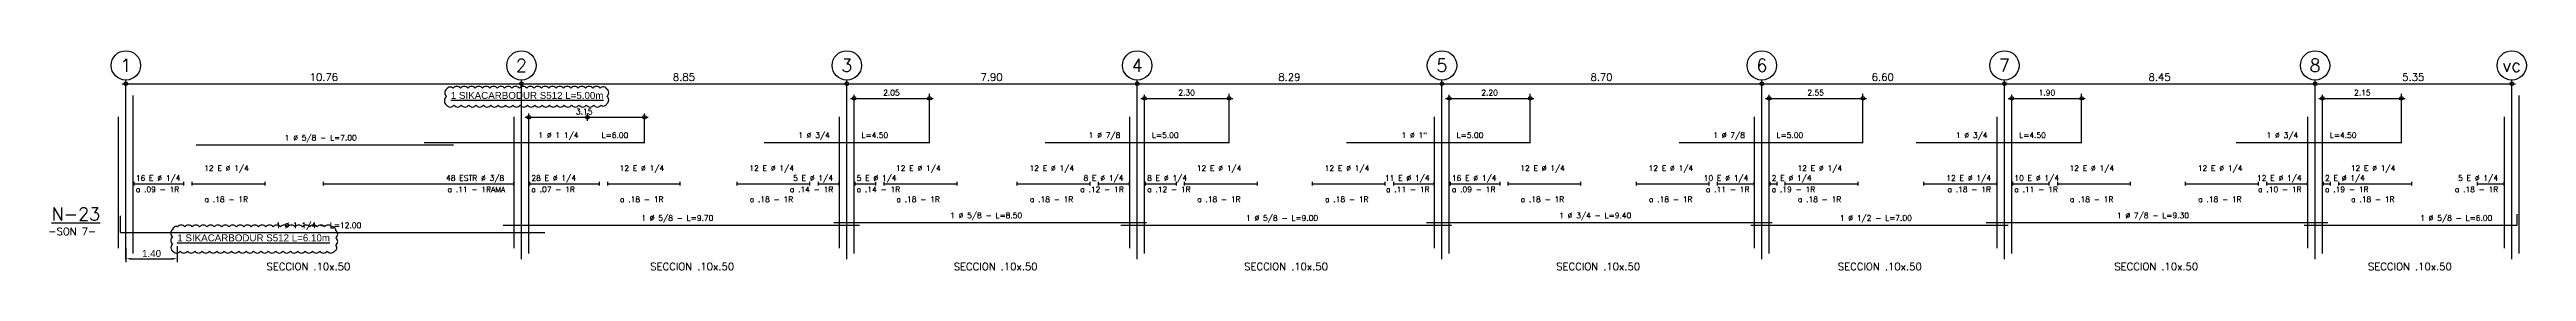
# Model space of a CAD drawing. Header units: millimetres. Extents: x 1 to 301, y -42 to 59.
# Drawn here: x 1.1 to 68.5, y -28.4 to -22.4 of the extents above; entities that cross this region are included whole.
import ezdxf
from ezdxf.enums import TextEntityAlignment as Align

# ---------------------------------------------------------------- set-up
doc = ezdxf.new("R2010")
doc.units = ezdxf.units.MM
doc.header["$LTSCALE"] = 0.0003
doc.header["$PDMODE"] = 34
doc.header["$PDSIZE"] = 0.1
for name, color, linetype in [('SIM-ACHURADOS', 8, 'Continuous'), ('SIM-COTAS', 1, 'Continuous'), ('SIM-FIBRACARB', 4, 'Continuous')]:
    doc.layers.add(name, color=color, linetype=linetype)
doc.styles.add('ARIAL EE', font='arial.ttf')
doc.styles.add('P140', font='SIMPLEX', dxfattribs={"height": 0.35})
doc.styles.add('P60', font='SIMPLEX', dxfattribs={"height": 0.16})
doc.styles.add('P80', font='SIMPLEX', dxfattribs={"height": 0.2})
doc.dimstyles.new('RE - STANDAR', dxfattribs={"dimtxt": 0.002, "dimasz": 0.0015, "dimexe": 0.001, "dimexo": 0.001, "dimgap": 0.0005, "dimtad": 1, "dimzin": 4, "dimdsep": 46, "dimtxsty": 'ARIAL EE', "dimcen": -0.001, "dimclrd": 256, "dimclre": 256, "dimclrt": 2, "dimadec": 0, "dimazin": 0, "dimtfac": 1, "dimtix": 1, "dimtofl": 0, "dimtmove": 1, "dimatfit": 0, "dimfxl": 0.0015, "dimtolj": 1, "dimtzin": 4, "dimlwd": -1, "dimlwe": -1, "dimarcsym": 0})

# ---------------------------------------------------------------- blocks, each defined once
blk = doc.blocks.new('*D43')
at = {"layer": 'SIM-COTAS', "transparency": 16777216}
for p, q in [((3.218, -27.781), (3.218, -28.167)), ((3.36, -28.072), (4.475, -28.072)), ((4.618, -27.732), (4.618, -28.167))]:
    blk.add_line(p, q, dxfattribs=at)
for points in [[(3.36, -28.048), (3.36, -28.096), (3.218, -28.072)], [(4.475, -28.048), (4.475, -28.096), (4.618, -28.072)]]:
    blk.add_solid(points, dxfattribs=at)
at = {"layer": 'SIM-COTAS', "color": 2, "transparency": 16777216, "insert": (3.918, -27.928), "char_height": 0.19, "attachment_point": 5, "style": 'ARIAL EE'}
blk.add_mtext('\\A1;1.40', dxfattribs=at)

msp = doc.modelspace()

# ---------------------------------------------------------------- linework, layer by layer
at = {"color": 6}
for points in [[(11.943, -23.881, 0.520567), (12.143, -23.881, 0.520567), (12.343, -23.881, 0.520567), (12.543, -23.881, 0.520567), (12.743, -23.881, 0.520567), (12.943, -23.881, 0.520567), (13.143, -23.881, 0.520567), (13.343, -23.881, 0.520567), (13.543, -23.881, 0.520567), (13.743, -23.881, 0.520567), (13.943, -23.881, 0.520567), (14.143, -23.881, 0.520567), (14.343, -23.881, 0.520567), (14.543, -23.881, 0.520567), (14.743, -23.881, 0.520567), (14.943, -23.881, 0.520567), (15.143, -23.881, 0.520567), (15.343, -23.881, 0.520567), (15.543, -23.881, 0.520567), (15.743, -23.881, 0.520567), (15.943, -23.881, 0.520567), (16.143, -23.881, 0.520567), (16.302, -23.84, 0.520567), (16.302, -23.64, 0.520567), (16.302, -23.44, 0.520567), (16.121, -23.421, 0.520567), (15.921, -23.421, 0.520567), (15.721, -23.421, 0.520567), (15.521, -23.421, 0.520567), (15.321, -23.421, 0.520567), (15.121, -23.421, 0.520567), (14.921, -23.421, 0.520567), (14.721, -23.421, 0.520567), (14.521, -23.421, 0.520567), (14.321, -23.421, 0.520567), (14.121, -23.421, 0.520567), (13.921, -23.421, 0.520567), (13.721, -23.421, 0.520567), (13.521, -23.421, 0.520567), (13.321, -23.421, 0.520567), (13.121, -23.421, 0.520567), (12.921, -23.421, 0.520567), (12.721, -23.421, 0.520567), (12.521, -23.421, 0.520567), (12.321, -23.421, 0.520567), (12.121, -23.421, 0.520567), (11.943, -23.444, 0.520567), (11.943, -23.644, 0.520567)], [(4.493, -27.865, 0.520567), (4.693, -27.865, 0.520567), (4.893, -27.865, 0.520567), (5.093, -27.865, 0.520567), (5.293, -27.865, 0.520567), (5.493, -27.865, 0.520567), (5.693, -27.865, 0.520567), (5.893, -27.865, 0.520567), (6.093, -27.865, 0.520567), (6.293, -27.865, 0.520567), (6.493, -27.865, 0.520567), (6.693, -27.865, 0.520567), (6.893, -27.865, 0.520567), (7.093, -27.865, 0.520567), (7.293, -27.865, 0.520567), (7.493, -27.865, 0.520567), (7.693, -27.865, 0.520567), (7.893, -27.865, 0.520567), (8.093, -27.865, 0.520567), (8.293, -27.865, 0.520567), (8.493, -27.865, 0.520567), (8.693, -27.865, 0.520567), (8.893, -27.865, 0.520567), (8.928, -27.699, 0.520567), (8.928, -27.499, 0.520567), (8.928, -27.299, 0.520567), (8.824, -27.203, 0.520567), (8.624, -27.203, 0.520567), (8.424, -27.203, 0.520567), (8.224, -27.203, 0.520567), (8.024, -27.203, 0.520567), (7.824, -27.203, 0.520567), (7.624, -27.203, 0.520567), (7.424, -27.203, 0.520567), (7.224, -27.203, 0.520567), (7.024, -27.203, 0.520567), (6.824, -27.203, 0.520567), (6.624, -27.203, 0.520567), (6.424, -27.203, 0.520567), (6.224, -27.203, 0.520567), (6.024, -27.203, 0.520567), (5.824, -27.203, 0.520567), (5.624, -27.203, 0.520567), (5.424, -27.203, 0.520567), (5.224, -27.203, 0.520567), (5.024, -27.203, 0.520567), (4.824, -27.203, 0.520567), (4.624, -27.203, 0.520567), (4.493, -27.272, 0.520567), (4.493, -27.472, 0.520567), (4.493, -27.672, 0.520567)]]:
    msp.add_lwpolyline(points, format="xyb", close=True, dxfattribs=at)
at = {"layer": 'SIM-ACHURADOS'}
for p, q in [((3.218, -28.085), (3.218, -23.195)), ((3.218, -23.295), (68.118, -23.295)), ((13.978, -28.085), (13.978, -23.195)), ((22.828, -28.085), (22.828, -23.195)), ((25.078, -24.915), (25.078, -23.575)), ((30.728, -28.085), (30.728, -23.195)), ((33.228, -24.915), (33.228, -23.575)), ((39.018, -28.085), (39.018, -23.195)), ((41.418, -24.915), (41.418, -23.575)), ((47.718, -28.085), (47.718, -23.195)), ((50.468, -24.915), (50.468, -23.575)), ((54.318, -28.085), (54.318, -23.195)), ((56.418, -24.915), (56.418, -23.575)), ((62.768, -28.085), (62.768, -23.195)), ((65.118, -24.915), (65.118, -23.575)), ((68.118, -28.085), (68.118, -23.195)), ((3.018, -27.785), (3.018, -24.195)), ((3.418, -27.925), (3.418, -23.615)), ((13.778, -27.785), (13.778, -24.195)), ((14.178, -27.925), (14.178, -24.211)), ((14.178, -24.211), (15.778, -24.211)), ((15.778, -24.211), (17.328, -24.211)), ((17.328, -24.915), (17.328, -24.245)), ((22.628, -27.785), (22.628, -24.195)), ((23.028, -27.925), (23.028, -23.615)), ((23.028, -23.695), (25.078, -23.695)), ((30.528, -27.785), (30.528, -24.195)), ((30.928, -27.925), (30.928, -23.615)), ((30.928, -23.695), (33.228, -23.695)), ((38.818, -27.785), (38.818, -24.195)), ((39.218, -27.925), (39.218, -23.615)), ((39.218, -23.695), (41.418, -23.695)), ((47.518, -27.785), (47.518, -24.195)), ((47.918, -27.925), (47.918, -23.615)), ((47.918, -23.695), (50.468, -23.695)), ((54.118, -27.785), (54.118, -24.195)), ((54.518, -27.925), (54.518, -23.615)), ((54.518, -23.695), (56.418, -23.695)), ((62.568, -27.785), (62.568, -24.195)), ((62.968, -27.925), (62.968, -23.615)), ((62.968, -23.695), (65.118, -23.695)), ((67.918, -27.785), (67.918, -24.195)), ((68.318, -27.925), (68.318, -23.615)), ((11.328, -24.895), (17.328, -24.895)), ((20.578, -24.895), (25.078, -24.895)), ((28.228, -24.895), (33.228, -24.895)), ((36.418, -24.895), (41.418, -24.895)), ((45.468, -24.895), (50.468, -24.895)), ((51.918, -24.895), (56.418, -24.895)), ((60.618, -24.895), (65.118, -24.895)), ((5.128, -24.965), (12.128, -24.965)), ((3.438, -25.975), (3.438, -26.075)), ((3.438, -26.025), (4.788, -26.025)), ((4.788, -25.975), (4.788, -26.075)), ((5.008, -25.975), (5.008, -26.075)), ((5.008, -26.025), (6.998, -26.025)), ((6.998, -25.975), (6.998, -26.075)), ((8.588, -25.975), (8.588, -26.075)), ((8.588, -26.025), (13.758, -26.025)), ((13.758, -25.975), (13.758, -26.075)), ((14.198, -25.975), (14.198, -26.075)), ((14.198, -26.025), (16.088, -26.025)), ((16.088, -25.975), (16.088, -26.075)), ((16.318, -25.975), (16.318, -26.075)), ((16.318, -26.025), (18.288, -26.025)), ((18.288, -25.975), (18.288, -26.075)), ((19.838, -25.975), (19.838, -26.075)), ((19.838, -26.025), (21.818, -26.025)), ((21.818, -25.975), (21.818, -26.075)), ((22.048, -25.975), (22.048, -26.075)), ((22.048, -26.025), (22.608, -26.025)), ((22.608, -25.975), (22.608, -26.075)), ((23.048, -25.975), (23.048, -26.075)), ((23.048, -26.025), (23.608, -26.025)), ((23.608, -25.975), (23.608, -26.075)), ((23.838, -25.975), (23.838, -26.075)), ((23.838, -26.025), (25.818, -26.025)), ((25.818, -25.975), (25.818, -26.075)), ((27.458, -25.975), (27.458, -26.075)), ((27.458, -26.025), (29.438, -26.025)), ((29.438, -25.975), (29.438, -26.075)), ((29.668, -25.975), (29.668, -26.075)), ((29.668, -26.025), (30.508, -26.025)), ((30.508, -25.975), (30.508, -26.075)), ((30.948, -25.975), (30.948, -26.075)), ((30.948, -26.025), (31.788, -26.025)), ((31.788, -25.975), (31.788, -26.075)), ((32.008, -25.975), (32.008, -26.075)), ((32.008, -26.025), (33.988, -26.025)), ((33.988, -25.975), (33.988, -26.075)), ((35.488, -25.975), (35.488, -26.075)), ((35.488, -26.025), (37.468, -26.025)), ((37.468, -25.975), (37.468, -26.075)), ((37.698, -25.975), (37.698, -26.075)), ((37.698, -26.025), (38.798, -26.025)), ((38.798, -25.975), (38.798, -26.075)), ((39.238, -25.975), (39.238, -26.075)), ((39.238, -26.025), (40.588, -26.025)), ((40.588, -25.975), (40.588, -26.075)), ((40.808, -25.975), (40.808, -26.075)), ((40.808, -26.025), (42.788, -26.025)), ((42.788, -25.975), (42.788, -26.075)), ((44.298, -25.975), (44.298, -26.075)), ((44.298, -26.025), (46.278, -26.025)), ((46.278, -25.975), (46.278, -26.075)), ((46.508, -25.975), (46.508, -26.075)), ((46.508, -26.025), (47.498, -26.025)), ((47.498, -25.975), (47.498, -26.075)), ((47.938, -25.975), (47.938, -26.075)), ((47.938, -26.025), (48.128, -26.025)), ((48.128, -25.975), (48.128, -26.075)), ((48.348, -25.975), (48.348, -26.075)), ((48.348, -26.025), (50.328, -26.025)), ((50.328, -25.975), (50.328, -26.075)), ((52.118, -25.975), (52.118, -26.075)), ((52.118, -26.025), (54.098, -26.025)), ((54.098, -25.975), (54.098, -26.075)), ((54.538, -25.975), (54.538, -26.075)), ((54.538, -26.025), (55.528, -26.025)), ((55.528, -25.975), (55.528, -26.075)), ((55.758, -25.975), (55.758, -26.075)), ((55.758, -26.025), (57.738, -26.025)), ((57.738, -25.975), (57.738, -26.075)), ((59.238, -25.975), (59.238, -26.075)), ((59.238, -26.025), (61.218, -26.025)), ((61.218, -25.975), (61.218, -26.075)), ((61.448, -25.975), (61.448, -26.075)), ((61.448, -26.025), (62.548, -26.025)), ((62.548, -25.975), (62.548, -26.075)), ((62.988, -25.975), (62.988, -26.075)), ((62.988, -26.025), (63.178, -26.025)), ((63.178, -25.975), (63.178, -26.075)), ((63.408, -25.975), (63.408, -26.075)), ((63.408, -26.025), (65.388, -26.025)), ((65.388, -25.975), (65.388, -26.075)), ((67.178, -25.975), (67.178, -26.075)), ((67.178, -26.025), (67.898, -26.025)), ((67.898, -25.975), (67.898, -26.075)), ((3.068, -27.354), (3.068, -26.904)), ((68.268, -27.155), (68.268, -26.855)), ((3.068, -27.354), (14.618, -27.354)), ((13.478, -27.155), (23.178, -27.155)), ((22.478, -27.085), (30.978, -27.085)), ((30.278, -27.155), (39.278, -27.155)), ((38.598, -27.085), (47.998, -27.085)), ((47.418, -27.155), (54.418, -27.155)), ((53.818, -27.085), (63.118, -27.085)), ((62.468, -27.155), (68.268, -27.155))]:
    msp.add_line(p, q, dxfattribs=at)
for centre in [(3.218, -22.795), (13.978, -22.795), (22.828, -22.795), (30.728, -22.795), (39.018, -22.795), (47.718, -22.795), (54.318, -22.795), (62.768, -22.795), (68.118, -22.795)]:
    msp.add_circle(centre, 0.4, dxfattribs=at)
for p in [(3.218, -23.295), (13.978, -23.295), (22.828, -23.295), (30.728, -23.295), (39.018, -23.295), (47.718, -23.295), (54.318, -23.295), (62.768, -23.295), (68.118, -23.295), (14.178, -24.211), (15.778, -24.211), (17.328, -24.211), (23.028, -23.695), (25.078, -23.695), (30.928, -23.695), (33.228, -23.695), (39.218, -23.695), (41.418, -23.695), (47.918, -23.695), (50.468, -23.695), (54.518, -23.695), (56.418, -23.695), (62.968, -23.695), (65.118, -23.695)]:
    msp.add_point(p, dxfattribs=at)

# ---------------------------------------------------------------- texts
at = {"layer": 'SIM-ACHURADOS', "style": 'P140'}
for s, p in [('1', (3.218, -22.795)), ('2', (13.978, -22.795)), ('3', (22.828, -22.795)), ('4', (30.728, -22.795)), ('5', (39.018, -22.795)), ('6', (47.718, -22.795)), ('7', (54.318, -22.795)), ('8', (62.768, -22.795)), ('vc', (68.118, -22.795))]:
    msp.add_text(s, height=0.35, dxfattribs=at).set_placement(p, align=Align.MIDDLE)
at = {"layer": 'SIM-ACHURADOS'}
for s, height, style, p in [('10.76', 0.2, 'P80', (8.218, -23.215)), ('8.85', 0.2, 'P80', (18.098, -23.215)), ('2.05', 0.15, 'P60', (23.818, -23.615)), ('7.90', 0.2, 'P80', (26.468, -23.215)), ('2.30', 0.15, 'P60', (31.848, -23.615)), ('8.29', 0.2, 'P80', (34.568, -23.215)), ('2.20', 0.15, 'P60', (40.088, -23.615)), ('8.70', 0.2, 'P80', (43.058, -23.215)), ('2.55', 0.15, 'P60', (48.958, -23.615)), ('6.60', 0.2, 'P80', (50.708, -23.215)), ('1.90', 0.15, 'P60', (55.248, -23.615)), ('8.45', 0.2, 'P80', (58.238, -23.215)), ('2.15', 0.15, 'P60', (63.828, -23.615)), ('5.35', 0.2, 'P80', (65.138, -23.215)), ('3.15', 0.15, 'P60', (15.46, -24.131)), ('1 %%c 5/8 - L=7.00', 0.15, 'P60', (7.538, -24.845)), ('1 %%C 1 1/4', 0.15, 'P60', (14.439, -24.775)), ('L=6.00', 0.15, 'P60', (16.159, -24.775)), ('1 %%c 3/4', 0.15, 'P60', (21.508, -24.775)), ('L=4.50', 0.15, 'P60', (23.228, -24.775)), ('1 %%c 7/8', 0.15, 'P60', (29.408, -24.775)), ('L=5.00', 0.15, 'P60', (31.128, -24.775)), ('1 %%c 1"', 0.15, 'P60', (37.918, -24.775)), ('L=5.00', 0.15, 'P60', (39.418, -24.775)), ('1 %%c 7/8', 0.15, 'P60', (46.398, -24.775)), ('L=5.00', 0.15, 'P60', (48.118, -24.775)), ('1 %%c 3/4', 0.15, 'P60', (52.998, -24.775)), ('L=4.50', 0.15, 'P60', (54.718, -24.775)), ('1 %%c 3/4', 0.15, 'P60', (61.448, -24.775)), ('L=4.50', 0.15, 'P60', (63.168, -24.775)), ('12 E %%c 1/4', 0.15, 'P60', (5.348, -25.675)), ('12 E %%c 1/4', 0.15, 'P60', (16.648, -25.675)), ('12 E %%c 1/4', 0.15, 'P60', (20.178, -25.675)), ('12 E %%c 1/4', 0.15, 'P60', (24.168, -25.675)), ('12 E %%c 1/4', 0.15, 'P60', (27.798, -25.675)), ('12 E %%c 1/4', 0.15, 'P60', (32.348, -25.675)), ('12 E %%c 1/4', 0.15, 'P60', (35.828, -25.675)), ('12 E %%c 1/4', 0.15, 'P60', (41.148, -25.675)), ('12 E %%c 1/4', 0.15, 'P60', (44.638, -25.675)), ('12 E %%c 1/4', 0.15, 'P60', (48.688, -25.675)), ('12 E %%c 1/4', 0.15, 'P60', (56.088, -25.675)), ('12 E %%c 1/4', 0.15, 'P60', (59.578, -25.675)), ('12 E %%c 1/4', 0.15, 'P60', (63.738, -25.675)), ('a .09 - 1R', 0.15, 'P60', (3.488, -26.255)), ('16 E %%c 1/4', 0.15, 'P60', (3.488, -25.945)), ('48 ESTR %%c 3/8', 0.15, 'P60', (11.928, -25.945)), ('a .11 - 1RAMA', 0.15, 'P60', (11.968, -26.255)), ('28 E %%c 1/4', 0.15, 'P60', (14.248, -25.945)), ('a .07 - 1R', 0.15, 'P60', (14.248, -26.255)), ('a .14 - 1R', 0.15, 'P60', (21.278, -26.255)), ('5 E %%c 1/4', 0.15, 'P60', (21.368, -25.945)), ('5 E %%c 1/4', 0.15, 'P60', (23.098, -25.945)), ('a .14 - 1R', 0.15, 'P60', (23.098, -26.255)), ('a .12 - 1R', 0.15, 'P60', (29.178, -26.255)), ('8 E %%c 1/4', 0.15, 'P60', (29.268, -25.945)), ('8 E %%c 1/4', 0.15, 'P60', (30.998, -25.945)), ('a .12 - 1R', 0.15, 'P60', (30.998, -26.255)), ('11 E %%c 1/4', 0.15, 'P60', (37.468, -25.945)), ('a .11 - 1R', 0.15, 'P60', (37.498, -26.255)), ('a .09 - 1R', 0.15, 'P60', (39.288, -26.255)), ('16 E %%c 1/4', 0.15, 'P60', (39.288, -25.945)), ('10 E %%c 1/4', 0.15, 'P60', (46.138, -25.945)), ('a .11 - 1R', 0.15, 'P60', (46.198, -26.255)), ('2 E %%c 1/4', 0.15, 'P60', (47.988, -25.945)), ('a .19 - 1R', 0.15, 'P60', (47.988, -26.255)), ('12 E %%c 1/4', 0.15, 'P60', (52.738, -25.945)), ('a .18 - 1R', 0.15, 'P60', (52.768, -26.255)), ('a .11 - 1R', 0.15, 'P60', (54.588, -26.255)), ('10 E %%c 1/4', 0.15, 'P60', (54.588, -25.945)), ('12 E %%c 1/4', 0.15, 'P60', (61.188, -25.945)), ('a .10 - 1R', 0.15, 'P60', (61.218, -26.255)), ('2 E %%c 1/4', 0.15, 'P60', (63.038, -25.945)), ('a .19 - 1R', 0.15, 'P60', (63.038, -26.255)), ('a .18 - 1R', 0.15, 'P60', (66.568, -26.255)), ('5 E %%c 1/4', 0.15, 'P60', (66.658, -25.945)), ('a .18 - 1R', 0.15, 'P60', (5.358, -26.525)), ('a .18 - 1R', 0.15, 'P60', (16.658, -26.525)), ('1 %%c 5/8 - L=9.70', 0.15, 'P60', (17.238, -27.035)), ('a .18 - 1R', 0.15, 'P60', (20.188, -26.525)), ('a .18 - 1R', 0.15, 'P60', (24.178, -26.525)), ('1 %%c 5/8 - L=8.50', 0.15, 'P60', (25.638, -26.965)), ('a .18 - 1R', 0.15, 'P60', (27.808, -26.525)), ('a .18 - 1R', 0.15, 'P60', (32.358, -26.525)), ('1 %%c 5/8 - L=9.00', 0.15, 'P60', (33.688, -27.035)), ('a .18 - 1R', 0.15, 'P60', (35.838, -26.525)), ('a .18 - 1R', 0.15, 'P60', (41.158, -26.525)), ('1 %%c 3/4 - L=9.40', 0.15, 'P60', (42.208, -26.965)), ('a .18 - 1R', 0.15, 'P60', (44.648, -26.525)), ('a .18 - 1R', 0.15, 'P60', (48.698, -26.525)), ('1 %%c 1/2 - L=7.00', 0.15, 'P60', (49.838, -27.035)), ('a .18 - 1R', 0.15, 'P60', (56.098, -26.525)), ('1 %%c 7/8 - L=9.30', 0.15, 'P60', (57.378, -26.965)), ('a .18 - 1R', 0.15, 'P60', (59.588, -26.525)), ('a .18 - 1R', 0.15, 'P60', (63.748, -26.525)), ('1 %%c 5/8 - L=6.00', 0.15, 'P60', (65.628, -27.035)), ('-SON 7-', 0.2, 'P80', (1.108, -27.425)), ('1 %%C 1 1/4 - L=12.00', 0.15, 'P60', (7.302, -27.234)), ('SECCION .10x.50', 0.2, 'P80', (7.043, -28.385)), ('SECCION .10x.50', 0.2, 'P80', (17.483, -28.385)), ('SECCION .10x.50', 0.2, 'P80', (25.738, -28.385)), ('SECCION .10x.50', 0.2, 'P80', (33.638, -28.385)), ('SECCION .10x.50', 0.2, 'P80', (42.128, -28.385)), ('SECCION .10x.50', 0.2, 'P80', (49.788, -28.385)), ('SECCION .10x.50', 0.2, 'P80', (57.308, -28.385)), ('SECCION .10x.50', 0.2, 'P80', (64.208, -28.385))]:
    msp.add_text(s, height=height, dxfattribs=dict(at, style=style)).set_placement(p)
at = {"layer": 'SIM-ACHURADOS', "style": 'P140'}
msp.add_text('%%UN-23', height=0.35, dxfattribs=at).set_placement((2.518, -27.025), align=Align.RIGHT)
at = {"layer": 'SIM-FIBRACARB', "char_height": 0.19, "attachment_point": 1, "style": 'ARIAL EE'}
for s, width, insert in [('{\\L1 SIKACARBODUR S512 L=5.00m}', 4.60764, (12.057, -23.52)), ('{\\L1 SIKACARBODUR S512 L=6.10m}', 4.33689, (4.618, -27.406))]:
    msp.add_mtext_dynamic_manual_height_columns(s, width=width, gutter_width=0.00475, heights=[0], dxfattribs=dict(at, insert=insert))

# ---------------------------------------------------------------- dimensions: what is measured, and where the dimension line sits
at = {"layer": 'SIM-COTAS'}
dim = msp.add_linear_dim(base=(4.618, -28.072), p1=(3.218, -27.686), p2=(4.618, -27.637), dimstyle='RE - STANDAR', dxfattribs=at)
dim.commit()
dim.dimension.update_dxf_attribs({"geometry": '*D43', "text_midpoint": (3.918, -27.928)})

doc.saveas('drawing.dxf')
